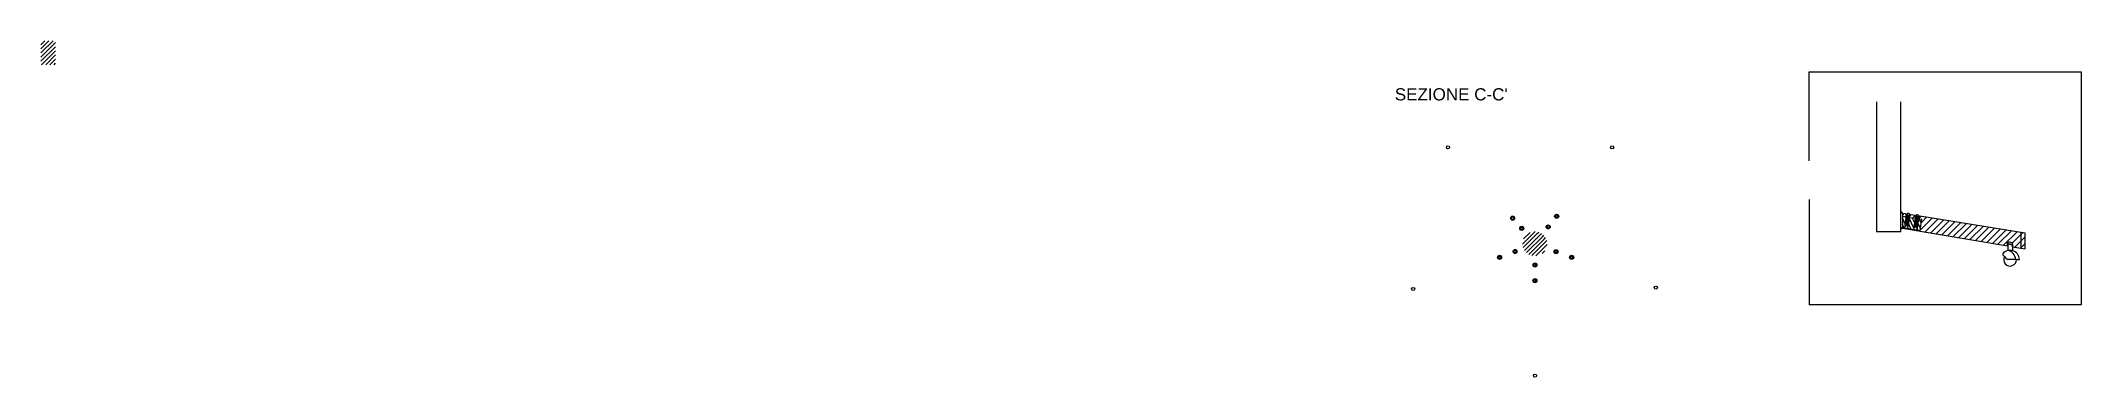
# Model space of a CAD drawing. Header units: millimetres. Extents: x -1085 to 5268, y 134 to 2619.
# Drawn here: x 3427.1 to 3846.1, y 713.3 to 782.4 of the extents above; entities that cross this region are included whole.
import ezdxf

# ---------------------------------------------------------------- set-up
doc = ezdxf.new("R2010")
doc.units = ezdxf.units.MM
doc.styles.get("Standard").update_dxf_attribs({"font": 'arial.ttf'})
pattern_1 = [(45, (1420.2079, -252.4544), (-0.42656217, 0.42656217), [])]

msp = doc.modelspace()

# ---------------------------------------------------------------- texts
at = {"insert": (3705.16, 772.67), "char_height": 2.5, "attachment_point": 1}
msp.add_mtext_dynamic_manual_height_columns("SEZIONE C-C'", width=42.6733, gutter_width=12.5, heights=[0], dxfattribs=at)

# ---------------------------------------------------------------- hatches: boundary and pattern name
h = msp.add_hatch()
h.set_pattern_fill('ANSI31', color=256, scale=0.19)
h.set_pattern_definition([(45, (1527.2256, -409.36606), (-0.42656217, 0.42656217), [])])
h.paths.add_polyline_path([(3430.14, 782.42), (3427.14, 782.42), (3427.18, 777.49), (3430.18, 777.49)])
h = msp.add_hatch()
h.set_pattern_fill('ANSI31', color=256, scale=0.3)
h.set_pattern_definition([(45, (1420.2079, -252.4544), (-0.6735192, 0.6735192), [])])
h.paths.add_polyline_path([(3812.94, 746.38), (3812.86, 746.31), (3812.83, 746.18, -0.414214), (3812.81, 746.16), (3812.74, 746.17), (3812.69, 745.85), (3813.4, 745.74), (3813.03, 743.47), (3809.4, 744.09), (3809.4, 744.05), (3809.08, 743.79), (3809.08, 743.7), (3809.4, 743.95), (3830.97, 740.28), (3830.97, 740.67, 0.304606), (3830.97, 740.78), (3830.97, 741.16), (3832.02, 740.98), (3832.02, 740.63, 0.297493), (3832.02, 740.52), (3832.02, 740.11), (3833.78, 739.81), (3833.78, 743.03)])
h.paths.add_polyline_path([(3812.12, 746.27), (3812.04, 746.28, -0.414214), (3812.03, 746.31), (3812.05, 746.44), (3811.99, 746.54), (3811.07, 746.69), (3810.99, 746.62), (3810.91, 746.14), (3812.07, 745.95)])
h.paths.add_polyline_path([(3810.18, 746.74), (3810.12, 746.84), (3809.4, 746.95), (3809.08, 747.34), (3809.08, 747.24), (3809.4, 746.85), (3809.4, 746.38), (3810.11, 746.27)])
h.paths.add_polyline_path([(3834.61, 742.89), (3833.78, 743.03), (3833.78, 739.81), (3834.57, 739.67)])
h = msp.add_hatch()
h.set_pattern_fill('ANSI31', color=256, scale=0.19, angle=70)
h.set_pattern_definition([(115, (1420.2079, -252.4544), (-0.54673017, -0.25494447), [])])
h.paths.add_polyline_path([(3812.07, 745.95), (3810.82, 746.15), (3810.55, 744.47), (3810.46, 743.91), (3811.71, 743.7)])
h.paths.add_polyline_path([(3810.2, 746.25), (3809.93, 744.57), (3809.93, 744.57), (3810.2, 746.25), (3810.2, 746.25), (3809.88, 744.26), (3809.84, 744.02), (3809.4, 744.09), (3809.4, 746.38), (3810.2, 746.25), (3809.93, 744.57), (3809.93, 744.57)])
h.paths.add_polyline_path([(3813.4, 745.74), (3812.69, 745.85), (3812.42, 744.17), (3812.33, 743.6), (3813.03, 743.47)])
h = msp.add_hatch()
h.set_pattern_fill('ANSI31', color=256, scale=0.19)
h.set_pattern_definition(pattern_1)
h.paths.add_polyline_path([(3731.41, 740.74, 1), (3736.45, 740.74, 1)])
h.paths.add_polyline_path([(3736.04, 740.74, -1), (3731.83, 740.74, -1)], flags=16)
h = msp.add_hatch()
h.set_pattern_fill('ANSI31', color=256, scale=0.19)
h.set_pattern_definition(pattern_1)
h.paths.add_polyline_path([(3736.04, 740.74, 1), (3731.83, 740.74, 1)])

# ---------------------------------------------------------------- linework, layer by layer
for p, q in [((3790.26, 757.73), (3790.26, 776.06)), ((3790.26, 776.06), (3846.1, 776.06)), ((3846.1, 776.06), (3846.1, 728.2)), ((3804.08, 769.86), (3804.08, 743.25)), ((3809.08, 743.25), (3809.08, 769.86)), ((3790.26, 749.84), (3790.26, 728.2)), ((3809.08, 747.34), (3809.4, 746.95)), ((3809.08, 747.24), (3809.4, 746.85)), ((3809.4, 746.85), (3809.4, 744.05)), ((3809.4, 746.38), (3810.2, 746.25)), ((3810.2, 746.25), (3809.84, 744.02)), ((3810.12, 746.84), (3810.18, 746.74)), ((3810.77, 745.85), (3810.14, 745.85)), ((3810.8, 746), (3810.16, 746)), ((3810.82, 746.15), (3810.19, 746.15)), ((3810.85, 746.29), (3810.21, 746.29)), ((3810.82, 746.15), (3810.46, 743.91)), ((3810.82, 746.15), (3812.07, 745.95)), ((3811.07, 746.69), (3810.99, 746.62)), ((3812.07, 745.95), (3811.71, 743.7)), ((3811.99, 746.54), (3812.05, 746.44)), ((3812.69, 745.84), (3812.05, 745.84)), ((3812.71, 745.99), (3812.08, 745.99)), ((3812.69, 745.85), (3812.33, 743.6)), ((3812.69, 745.85), (3813.4, 745.74)), ((3812.94, 746.38), (3812.86, 746.31)), ((3834.61, 742.89), (3812.94, 746.38)), ((3804.08, 743.25), (3809.08, 743.25)), ((3809.4, 744.05), (3809.08, 743.79)), ((3809.4, 743.95), (3809.08, 743.7)), ((3809.4, 744.09), (3813.03, 743.47)), ((3809.4, 743.95), (3830.97, 740.28)), ((3810.56, 744.52), (3809.93, 744.52)), ((3810.58, 744.67), (3809.95, 744.67)), ((3810.61, 744.81), (3809.97, 744.81)), ((3810.63, 744.96), (3809.99, 744.96)), ((3810.65, 745.11), (3810.02, 745.11)), ((3810.68, 745.26), (3810.04, 745.26)), ((3810.7, 745.41), (3810.07, 745.41)), ((3810.73, 745.55), (3810.09, 745.55)), ((3810.75, 745.7), (3810.11, 745.7)), ((3812.43, 744.22), (3811.8, 744.22)), ((3812.45, 744.36), (3811.81, 744.36)), ((3812.47, 744.51), (3811.84, 744.51)), ((3812.5, 744.66), (3811.86, 744.66)), ((3812.52, 744.81), (3811.88, 744.81)), ((3812.54, 744.96), (3811.91, 744.96)), ((3812.57, 745.1), (3811.93, 745.1)), ((3812.59, 745.25), (3811.96, 745.25)), ((3812.62, 745.4), (3811.98, 745.4)), ((3812.64, 745.55), (3812, 745.55)), ((3812.66, 745.7), (3812.03, 745.7)), ((3813.03, 743.47), (3813.4, 745.74)), ((3833.78, 739.8), (3833.78, 743.03)), ((3834.57, 739.67), (3834.61, 742.89)), ((3830.97, 740.78), (3830.97, 741.16)), ((3830.97, 741.16), (3832.02, 740.98)), ((3830.97, 740.28), (3830.97, 740.67)), ((3831, 741.12), (3831, 740.81)), ((3831, 741.12), (3831.99, 740.96)), ((3831, 740.66), (3831, 739.32)), ((3831.02, 740.78), (3831.95, 740.62)), ((3832.81, 737.47), (3831.02, 737.47)), ((3831.03, 740.69), (3831.96, 740.53)), ((3831.99, 740.65), (3831.99, 740.96)), ((3831.99, 740.5), (3831.99, 739.32)), ((3832.02, 740.63), (3832.02, 740.98)), ((3832.02, 740.11), (3832.02, 740.52)), ((3832.02, 740.11), (3834.57, 739.67)), ((3832.81, 737.47), (3833.41, 737.47)), ((3846.1, 728.2), (3790.26, 728.2))]:
    msp.add_line(p, q)
at = {"color": 0, "linetype": 'Continuous'}
for p, q in [((3809.93, 744.54), (3810.25, 746.52)), ((3810.55, 744.44), (3810.87, 746.42)), ((3811.79, 744.24), (3812.11, 746.22)), ((3812.41, 744.14), (3812.73, 746.12)), ((3810.04, 744.41), (3809.93, 744.52)), ((3810.38, 744.35), (3810.06, 744.4)), ((3810.4, 744.35), (3810.53, 744.42)), ((3811.91, 744.11), (3811.8, 744.22)), ((3812.24, 744.05), (3811.92, 744.1)), ((3812.26, 744.05), (3812.4, 744.12))]:
    msp.add_line(p, q, dxfattribs=at)
at = {"linetype": 'Continuous'}
for points in [[(3729.28, 745.73), (3729.1, 745.92), (3729.17, 746.16), (3729.42, 746.22), (3729.59, 746.04), (3729.52, 745.8)], [(3738.48, 746.14), (3738.64, 746.33), (3738.56, 746.57), (3738.31, 746.62), (3738.14, 746.43), (3738.23, 746.19)], [(3731.15, 743.65), (3730.97, 743.83), (3731.04, 744.08), (3731.29, 744.14), (3731.46, 743.96), (3731.39, 743.71)], [(3736.73, 743.95), (3736.9, 744.14), (3736.81, 744.38), (3736.57, 744.43), (3736.4, 744.24), (3736.48, 744)], [(3726.84, 737.74), (3726.93, 737.98), (3726.76, 738.17), (3726.51, 738.13), (3726.43, 737.89), (3726.59, 737.69)], [(3730.03, 738.94), (3730.11, 739.17), (3729.95, 739.37), (3729.7, 739.32), (3729.61, 739.08), (3729.78, 738.89)], [(3738.11, 738.9), (3738.02, 739.13), (3738.19, 739.33), (3738.44, 739.28), (3738.52, 739.05), (3738.36, 738.85)], [(3741.31, 737.74), (3741.22, 737.97), (3741.38, 738.17), (3741.63, 738.12), (3741.72, 737.89), (3741.56, 737.69)], [(3733.71, 736.23), (3733.93, 736.1), (3734.15, 736.23), (3734.15, 736.48), (3733.93, 736.61), (3733.71, 736.48)], [(3733.71, 733.01), (3733.93, 732.89), (3734.15, 733.01), (3734.15, 733.27), (3733.93, 733.39), (3733.71, 733.27)]]:
    msp.add_lwpolyline(points, close=True, dxfattribs=at)
for points in [[(3810.12, 746.84), (3809.4, 746.95)], [(3811.99, 746.54), (3811.07, 746.69)]]:
    msp.add_lwpolyline(points)
for points in [[(3810.99, 746.61), (3810.96, 746.41), (3810.15, 746.54), (3810.18, 746.74)], [(3812.86, 746.31), (3812.82, 746.11), (3812.01, 746.24), (3812.05, 746.44)]]:
    msp.add_lwpolyline(points, close=True)
for centre, radius in [((3716.08, 760.52), 0.322), ((3749.79, 760.52), 0.322), ((3729.35, 745.98), 0.415), ((3738.39, 746.38), 0.415), ((3731.22, 743.89), 0.415), ((3736.65, 744.19), 0.415), ((3726.68, 737.93), 0.415), ((3729.86, 739.13), 0.415), ((3738.27, 739.09), 0.415), ((3741.47, 737.93), 0.415), ((3733.93, 736.35), 0.415), ((3733.93, 733.14), 0.415), ((3708.93, 731.43), 0.322), ((3758.75, 731.71), 0.322), ((3733.93, 713.63), 0.322)]:
    msp.add_circle(centre, radius)
for centre in [(3729.35, 745.98), (3738.39, 746.38), (3731.22, 743.89), (3736.65, 744.19), (3726.68, 737.93), (3729.86, 739.13), (3738.27, 739.09), (3741.47, 737.93), (3733.93, 736.35), (3733.93, 733.14)]:
    msp.add_circle(centre, 0.361, dxfattribs=at)
for centre, radius, start, end in [((3810.57, 746.58), 0.38, 5.3899, 156.2452), ((3812.43, 746.28), 0.38, 5.3899, 156.2452), ((3831.49, 737.47), 1.91, 104.9882, 144.551), ((3833.96, 741.43), 4.93, 215.2369, 222.532), ((3831.49, 737.47), 1.32, 151.9358, 0), ((3833.96, 741.43), 4.93, 222.532, 233.2991), ((3830.89, 740.73), 0.0988, 326.1179, 33.8821), ((3831.03, 740.81), 0.03, 180, 260.3406), ((3831.03, 740.66), 0.03, 80.3406, 180), ((3831.49, 737.47), 1.91, 75.0118, 104.9882), ((3830.78, 737.5), 1.83, 359.0966, 83.2481), ((3830.94, 740.72), 0.0988, 338.7585, 33.8821), ((3831.96, 740.65), 0.03, 260.3406, 0), ((3832.05, 740.59), 0.101, 159.179, 213.1347), ((3831.96, 740.5), 0.03, 0.013, 80.3406), ((3831.49, 737.47), 1.91, 0, 75.0118), ((3832.1, 740.57), 0.101, 146.8653, 213.1347)]:
    msp.add_arc(centre, radius, start, end)
at = {"color": 0, "linetype": 'Continuous'}
for centre, start, end in [((3809.96, 744.54), 170.8176, 224.8069), ((3810.06, 744.43), 224.8069, 260.8176), ((3810.38, 744.38), 260.8176, 296.4515), ((3810.52, 744.45), 296.4515, 350.8176), ((3812.25, 744.08), 260.8176, 296.4515)]:
    msp.add_arc(centre, 0.03, start, end, dxfattribs=at)

msp.set_redraw_order([(e.dxf.handle, doc.entitydb.next_handle()) for e in msp.query("TEXT MTEXT ATTDEF DIMENSION ARC_DIMENSION")])  # texts and dimensions are drawn at this point

doc.saveas('drawing.dxf')
